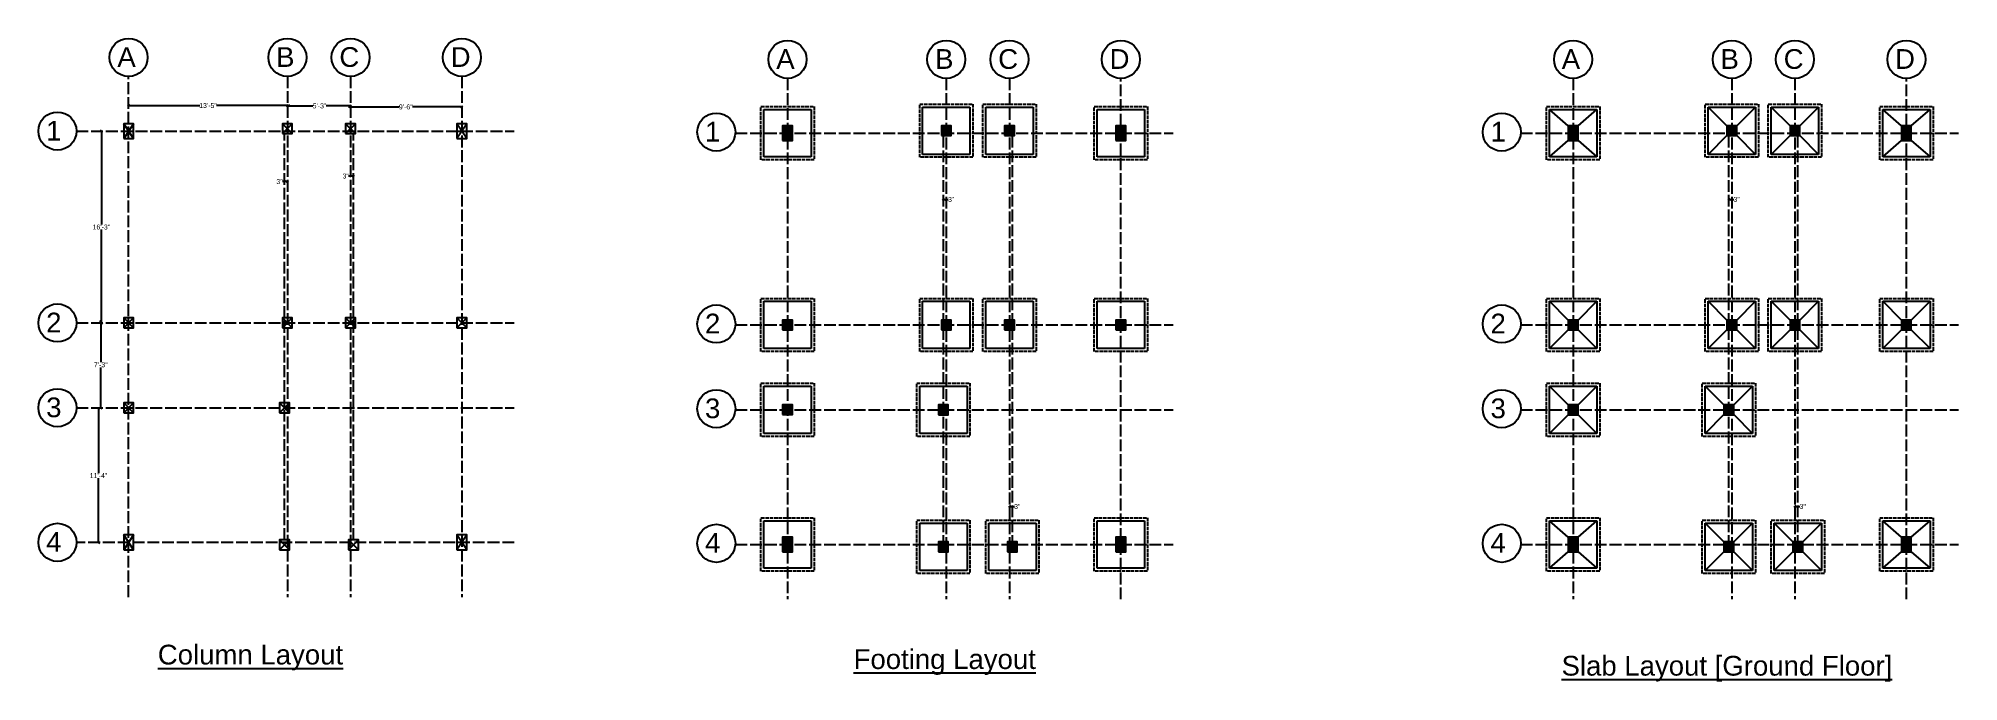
# Model space of a CAD drawing. Header units: inches. Extents: x 723 to 5339, y 980 to 3634.
# Drawn here: x 3392 to 5339, y 1431 to 2083 of the extents above; entities that cross this region are included whole.
import ezdxf

# ---------------------------------------------------------------- set-up
doc = ezdxf.new("R2010")
doc.units = ezdxf.units.IN
doc.header["$MEASUREMENT"] = 0
doc.linetypes.add('ACAD_ISO02W100', pattern=[15, 12, -3])
doc.layers.add('W1', color=40, linetype='Continuous')
doc.styles.get("Standard").update_dxf_attribs({"font": 'arial.ttf'})
doc.dimstyles.get("Standard").update_dxf_attribs({"dimtxt": 5, "dimasz": 2, "dimexe": 0.18, "dimexo": 0.0625, "dimgap": 0.09, "dimtad": 0, "dimtih": 1, "dimtoh": 1, "dimdec": 0, "dimzin": 0, "dimdsep": 46, "dimlunit": 4, "dimtxsty": 'Standard', "dimblk": 'OBLIQUE', "dimcen": 2, "dimse1": 1, "dimse2": 1, "dimclrd": 2, "dimadec": 0, "dimazin": 0, "dimtfac": 1, "dimtdec": 0, "dimtofl": 0, "dimtmove": 0, "dimatfit": 3, "dimfxl": 1, "dimtolj": 1, "dimtzin": 0, "dimarcsym": 0})

msp = doc.modelspace()

# ---------------------------------------------------------------- texts
at = {"layer": 'W1', "color": 7, "true_color": 0xffffff, "char_height": 20, "attachment_point": 1}
for s, insert in [('A', (3472, 2074.2)), ('B', (3633, 2074.2)), ('C', (3697.1, 2074.2)), ('D', (3810, 2074.2)), ('A', (4140.2, 2072.2)), ('B', (4301.2, 2072.2)), ('C', (4365.2, 2072.2)), ('D', (4478.2, 2072.2)), ('A', (4936.7, 2072.2)), ('B', (5097.7, 2072.2)), ('C', (5161.8, 2072.2)), ('D', (5274.7, 2072.2)), ('1', (3399.8, 1999.5)), ('1', (4067.9, 1998.5)), ('1', (4864.5, 1998.5)), ('2', (3399.8, 1805)), ('2', (4067.9, 1804)), ('2', (4864.5, 1804)), ('3', (3399.8, 1719)), ('3', (4067.9, 1718)), ('3', (4864.5, 1718)), ('4', (3399.8, 1582.5)), ('4', (4067.9, 1581.5)), ('4', (4864.5, 1581.5)), ('{\\LColumn Layout}', (3513, 1468.3)), ('{\\LFooting Layout}', (4218.6, 1463.7)), ('{\\LSlab Layout [Ground Floor]}', (4936.5, 1457))]:
    msp.add_mtext_dynamic_manual_height_columns(s, width=28052.573, gutter_width=100, heights=[0], dxfattribs=dict(at, insert=insert))

# ---------------------------------------------------------------- blocks, each defined once
blk = doc.blocks.new('_Oblique')
at = {"color": 0, "linetype": 'ByBlock', "lineweight": -2}
blk.add_line((-0.5, -0.5), (0.5, 0.5), dxfattribs=at)
blk = doc.blocks.new('*D17')
at = {"color": 2, "lineweight": -2, "transparency": 16777216}
for p, q in [((4309.6, 1919.8), (4312.6, 1919.8)), ((4312.6, 1919.8), (4314.6, 1919.8))]:
    blk.add_line(p, q, dxfattribs=at)
at = {"layer": 'Defpoints', "color": 0, "transparency": 16777216}
for p in [(4309.6, 1919.8), (4312.6, 1919.8), (4312.6, 1919.8)]:
    blk.add_point(p, dxfattribs=at)
at = {"color": 2, "lineweight": -2, "transparency": 16777216, "xscale": 2, "yscale": 2, "zscale": 2, "rotation": 180}
blk.add_blockref('_Oblique', (4309.6, 1919.8), dxfattribs=at)
at = {"color": 2, "lineweight": -2, "transparency": 16777216, "xscale": 2, "yscale": 2, "zscale": 2}
blk.add_blockref('_Oblique', (4312.6, 1919.8), dxfattribs=at)
at = {"color": 0, "transparency": 16777216, "insert": (4317.6, 1919.8), "char_height": 5, "attachment_point": 5}
blk.add_mtext('\\A1;3"', dxfattribs=at)
blk = doc.blocks.new('*D18')
at = {"color": 2, "lineweight": -2, "transparency": 16777216}
for p, q in [((4376.6, 1608.5), (4379.6, 1608.5)), ((4379.6, 1608.5), (4381.6, 1608.5))]:
    blk.add_line(p, q, dxfattribs=at)
at = {"layer": 'Defpoints', "color": 0, "transparency": 16777216}
for p in [(4376.6, 1606.2), (4379.6, 1608.5), (4379.6, 1606.2)]:
    blk.add_point(p, dxfattribs=at)
at = {"color": 2, "lineweight": -2, "transparency": 16777216, "xscale": 2, "yscale": 2, "zscale": 2, "rotation": 180}
blk.add_blockref('_Oblique', (4376.6, 1608.5), dxfattribs=at)
at = {"color": 2, "lineweight": -2, "transparency": 16777216, "xscale": 2, "yscale": 2, "zscale": 2}
blk.add_blockref('_Oblique', (4379.6, 1608.5), dxfattribs=at)
at = {"color": 0, "transparency": 16777216, "insert": (4384.6, 1608.5), "char_height": 5, "attachment_point": 5}
blk.add_mtext('\\A1;3"', dxfattribs=at)
blk = doc.blocks.new('*D25')
at = {"color": 2, "lineweight": -2, "transparency": 16777216}
for p, q in [((3641.4, 1937.9), (3639.4, 1937.9)), ((3644.4, 1937.9), (3641.4, 1937.9))]:
    blk.add_line(p, q, dxfattribs=at)
at = {"layer": 'Defpoints', "color": 0, "transparency": 16777216}
for p in [(3641.4, 1937.9), (3641.4, 1937.9), (3644.4, 1937.9)]:
    blk.add_point(p, dxfattribs=at)
at = {"color": 2, "lineweight": -2, "transparency": 16777216, "xscale": 2, "yscale": 2, "zscale": 2, "rotation": 180}
blk.add_blockref('_Oblique', (3641.4, 1937.9), dxfattribs=at)
at = {"color": 2, "lineweight": -2, "transparency": 16777216, "xscale": 2, "yscale": 2, "zscale": 2}
blk.add_blockref('_Oblique', (3644.4, 1937.9), dxfattribs=at)
at = {"color": 0, "transparency": 16777216, "insert": (3636.5, 1937.9), "char_height": 5, "attachment_point": 5}
blk.add_mtext('\\A1;3"', dxfattribs=at)
blk = doc.blocks.new('*D26')
at = {"color": 2, "lineweight": -2, "transparency": 16777216}
for p, q in [((3708.5, 1943.5), (3706.5, 1943.5)), ((3711.4, 1943.5), (3708.5, 1943.5))]:
    blk.add_line(p, q, dxfattribs=at)
at = {"layer": 'Defpoints', "color": 0, "transparency": 16777216}
for p in [(3708.5, 1951.4), (3711.4, 1951.4), (3708.5, 1943.5)]:
    blk.add_point(p, dxfattribs=at)
at = {"color": 2, "lineweight": -2, "transparency": 16777216, "xscale": 2, "yscale": 2, "zscale": 2, "rotation": 180}
blk.add_blockref('_Oblique', (3708.5, 1943.5), dxfattribs=at)
at = {"color": 2, "lineweight": -2, "transparency": 16777216, "xscale": 2, "yscale": 2, "zscale": 2}
blk.add_blockref('_Oblique', (3711.4, 1943.5), dxfattribs=at)
at = {"color": 0, "transparency": 16777216, "insert": (3703.5, 1943.5), "char_height": 5, "attachment_point": 5}
blk.add_mtext('\\A1;3"', dxfattribs=at)
blk = doc.blocks.new('*D27')
at = {"color": 2, "lineweight": -2, "transparency": 16777216}
for p, q in [((3483.4, 2015), (3555.5, 2015)), ((3644.4, 2015), (3572.4, 2015))]:
    blk.add_line(p, q, dxfattribs=at)
at = {"layer": 'Defpoints', "color": 0, "transparency": 16777216}
for p in [(3483.4, 2015), (3644.4, 2015), (3644.4, 2015)]:
    blk.add_point(p, dxfattribs=at)
at = {"color": 2, "lineweight": -2, "transparency": 16777216, "xscale": 2, "yscale": 2, "zscale": 2, "rotation": 180}
blk.add_blockref('_Oblique', (3483.4, 2015), dxfattribs=at)
at = {"color": 2, "lineweight": -2, "transparency": 16777216, "xscale": 2, "yscale": 2, "zscale": 2}
blk.add_blockref('_Oblique', (3644.4, 2015), dxfattribs=at)
at = {"color": 0, "transparency": 16777216, "insert": (3563.9, 2015), "char_height": 5, "attachment_point": 5}
blk.add_mtext('\\A1;13\'-5"', dxfattribs=at)
blk = doc.blocks.new('*D28')
at = {"color": 2, "lineweight": -2, "transparency": 16777216}
for p, q in [((3645.4, 2014.6), (3670.2, 2014.6)), ((3708.5, 2014.6), (3683.7, 2014.6))]:
    blk.add_line(p, q, dxfattribs=at)
at = {"layer": 'Defpoints', "color": 0, "transparency": 16777216}
for p in [(3645.4, 2016), (3708.5, 2014.6), (3708.5, 2014.6)]:
    blk.add_point(p, dxfattribs=at)
at = {"color": 2, "lineweight": -2, "transparency": 16777216, "xscale": 2, "yscale": 2, "zscale": 2, "rotation": 180}
blk.add_blockref('_Oblique', (3645.4, 2014.6), dxfattribs=at)
at = {"color": 2, "lineweight": -2, "transparency": 16777216, "xscale": 2, "yscale": 2, "zscale": 2}
blk.add_blockref('_Oblique', (3708.5, 2014.6), dxfattribs=at)
at = {"color": 0, "transparency": 16777216, "insert": (3677, 2014.6), "char_height": 5, "attachment_point": 5}
blk.add_mtext('\\A1;5\'-3"', dxfattribs=at)
blk = doc.blocks.new('*D29')
at = {"color": 2, "lineweight": -2, "transparency": 16777216}
for p, q in [((3707.5, 2013.6), (3757.7, 2013.6)), ((3821.4, 2013.6), (3771.2, 2013.6))]:
    blk.add_line(p, q, dxfattribs=at)
at = {"layer": 'Defpoints', "color": 0, "transparency": 16777216}
for p in [(3707.5, 2013.6), (3821.4, 2013.6), (3821.4, 2013.6)]:
    blk.add_point(p, dxfattribs=at)
at = {"color": 2, "lineweight": -2, "transparency": 16777216, "xscale": 2, "yscale": 2, "zscale": 2, "rotation": 180}
blk.add_blockref('_Oblique', (3707.5, 2013.6), dxfattribs=at)
at = {"color": 2, "lineweight": -2, "transparency": 16777216, "xscale": 2, "yscale": 2, "zscale": 2}
blk.add_blockref('_Oblique', (3821.4, 2013.6), dxfattribs=at)
at = {"color": 0, "transparency": 16777216, "insert": (3764.5, 2013.6), "char_height": 5, "attachment_point": 5}
blk.add_mtext('\\A1;9\'-6"', dxfattribs=at)
blk = doc.blocks.new('*D30')
at = {"color": 2, "lineweight": -2, "transparency": 16777216}
for p, q in [((3455.8, 1989.1), (3455.8, 1894.5)), ((3455.8, 1794.6), (3455.8, 1889.2))]:
    blk.add_line(p, q, dxfattribs=at)
at = {"layer": 'Defpoints', "color": 0, "transparency": 16777216}
for p in [(3446.4, 1989.1), (3446.4, 1794.6), (3455.8, 1794.6)]:
    blk.add_point(p, dxfattribs=at)
at = {"color": 2, "lineweight": -2, "transparency": 16777216, "xscale": 2, "yscale": 2, "zscale": 2}
for p, rotation in [((3455.8, 1989.1), 90), ((3455.8, 1794.6), 270)]:
    blk.add_blockref('_Oblique', p, dxfattribs=dict(at, rotation=rotation))
at = {"color": 0, "transparency": 16777216, "insert": (3455.8, 1891.8), "char_height": 5, "attachment_point": 5}
blk.add_mtext('\\A1;16\'-3"', dxfattribs=at)
blk = doc.blocks.new('*D31')
at = {"color": 2, "lineweight": -2, "transparency": 16777216}
for p, q in [((3455.2, 1795.6), (3455.2, 1754.7)), ((3455.2, 1708.6), (3455.2, 1749.4))]:
    blk.add_line(p, q, dxfattribs=at)
at = {"layer": 'Defpoints', "color": 0, "transparency": 16777216}
for p in [(3454.8, 1795.6), (3454.8, 1708.6), (3455.2, 1708.6)]:
    blk.add_point(p, dxfattribs=at)
at = {"color": 2, "lineweight": -2, "transparency": 16777216, "xscale": 2, "yscale": 2, "zscale": 2}
for p, rotation in [((3455.2, 1795.6), 90), ((3455.2, 1708.6), 270)]:
    blk.add_blockref('_Oblique', p, dxfattribs=dict(at, rotation=rotation))
at = {"color": 0, "transparency": 16777216, "insert": (3455.2, 1752.1), "char_height": 5, "attachment_point": 5}
blk.add_mtext('\\A1;7\'-3"', dxfattribs=at)
blk = doc.blocks.new('*D32')
at = {"color": 2, "lineweight": -2, "transparency": 16777216}
for p, q in [((3452.9, 1707.6), (3452.9, 1642.4)), ((3452.9, 1572.1), (3452.9, 1637.2))]:
    blk.add_line(p, q, dxfattribs=at)
at = {"layer": 'Defpoints', "color": 0, "transparency": 16777216}
for p in [(3456.2, 1707.6), (3452.9, 1572.1), (3456.2, 1572.1)]:
    blk.add_point(p, dxfattribs=at)
at = {"color": 2, "lineweight": -2, "transparency": 16777216, "xscale": 2, "yscale": 2, "zscale": 2}
for p, rotation in [((3452.9, 1707.6), 90), ((3452.9, 1572.1), 270)]:
    blk.add_blockref('_Oblique', p, dxfattribs=dict(at, rotation=rotation))
at = {"color": 0, "transparency": 16777216, "insert": (3452.9, 1639.8), "char_height": 5, "attachment_point": 5}
blk.add_mtext('\\A1;11\'-4"', dxfattribs=at)
blk = doc.blocks.new('*D19')
at = {"color": 2, "lineweight": -2, "transparency": 16777216}
for p, q in [((5106.2, 1919.8), (5109.2, 1919.8)), ((5109.2, 1919.8), (5111.2, 1919.8))]:
    blk.add_line(p, q, dxfattribs=at)
at = {"layer": 'Defpoints', "color": 0, "transparency": 16777216}
for p in [(5106.2, 1919.8), (5109.2, 1919.8), (5109.2, 1919.8)]:
    blk.add_point(p, dxfattribs=at)
at = {"color": 2, "lineweight": -2, "transparency": 16777216, "xscale": 2, "yscale": 2, "zscale": 2, "rotation": 180}
blk.add_blockref('_Oblique', (5106.2, 1919.8), dxfattribs=at)
at = {"color": 2, "lineweight": -2, "transparency": 16777216, "xscale": 2, "yscale": 2, "zscale": 2}
blk.add_blockref('_Oblique', (5109.2, 1919.8), dxfattribs=at)
at = {"color": 0, "transparency": 16777216, "insert": (5114.1, 1919.8), "char_height": 5, "attachment_point": 5}
blk.add_mtext('\\A1;3"', dxfattribs=at)
blk = doc.blocks.new('*D20')
at = {"color": 2, "lineweight": -2, "transparency": 16777216}
for p, q in [((5173.2, 1608.5), (5176.2, 1608.5)), ((5176.2, 1608.5), (5178.2, 1608.5))]:
    blk.add_line(p, q, dxfattribs=at)
at = {"layer": 'Defpoints', "color": 0, "transparency": 16777216}
for p in [(5173.2, 1606.2), (5176.2, 1608.5), (5176.2, 1606.2)]:
    blk.add_point(p, dxfattribs=at)
at = {"color": 2, "lineweight": -2, "transparency": 16777216, "xscale": 2, "yscale": 2, "zscale": 2, "rotation": 180}
blk.add_blockref('_Oblique', (5173.2, 1608.5), dxfattribs=at)
at = {"color": 2, "lineweight": -2, "transparency": 16777216, "xscale": 2, "yscale": 2, "zscale": 2}
blk.add_blockref('_Oblique', (5176.2, 1608.5), dxfattribs=at)
at = {"color": 0, "transparency": 16777216, "insert": (5181.1, 1608.5), "char_height": 5, "attachment_point": 5}
blk.add_mtext('\\A1;3"', dxfattribs=at)

# ---------------------------------------------------------------- dimensions: what is measured, and where the dimension line sits
at = {"color": 7, "true_color": 0xffffff}
for base, p1, p2, picture, middle in [((3644.4, 2015), (3483.4, 2015), (3644.4, 2015), '*D27', (3563.9, 2015)), ((3708.5, 2014.6), (3645.4, 2016), (3708.5, 2014.6), '*D28', (3677, 2014.6)), ((3821.4, 2013.6), (3707.5, 2013.6), (3821.4, 2013.6), '*D29', (3764.5, 2013.6)), ((3708.5, 1943.5), (3711.4, 1951.4), (3708.5, 1951.4), '*D26', (3703.5, 1943.5)), ((3641.4, 1937.9), (3644.4, 1937.9), (3641.4, 1937.9), '*D25', (3636.5, 1937.9)), ((4312.6, 1919.8), (4309.6, 1919.8), (4312.6, 1919.8), '*D17', (4317.6, 1919.8)), ((5109.2, 1919.8), (5106.2, 1919.8), (5109.2, 1919.8), '*D19', (5114.1, 1919.8)), ((4379.6, 1608.5), (4376.6, 1606.2), (4379.6, 1606.2), '*D18', (4384.6, 1608.5)), ((5176.2, 1608.5), (5173.2, 1606.2), (5176.2, 1606.2), '*D20', (5181.1, 1608.5))]:
    dim = msp.add_linear_dim(base=base, p1=p1, p2=p2, dimstyle='Standard', dxfattribs=at)
    dim.commit()
    dim.dimension.update_dxf_attribs({"geometry": picture, "text_midpoint": middle})
for base, p1, p2, picture, middle in [((3455.8103685, 1794.5591807), (3446.410891, 1989.0591807), (3446.410891, 1794.5591807), '*D30', (3455.8103685, 1891.8091807)), ((3455.2, 1708.6), (3454.8, 1795.6), (3454.8, 1708.6), '*D31', (3455.2, 1752.1)), ((3452.8598, 1572.0592), (3456.2229, 1707.6064), (3456.2229, 1572.0592), '*D32', (3452.8598, 1639.8328))]:
    dim = msp.add_linear_dim(base=base, p1=p1, p2=p2, angle=90, dimstyle='Standard', dxfattribs=at)
    dim.commit()
    dim.dimension.update_dxf_attribs({"geometry": picture, "text_midpoint": middle})

# ---------------------------------------------------------------- hatches: boundary and pattern name
h = msp.add_hatch(color=4)
h.dxf.hatch_style = 1
h.paths.add_polyline_path([(4146.6, 1994.5), (4146.6, 1979.5), (4156.6, 1979.5), (4156.6, 1994.5)])
h = msp.add_hatch(color=1)
h.dxf.hatch_style = 1
h.paths.add_polyline_path([(4307.6, 1994.5), (4307.6, 1984.5), (4317.6, 1984.5), (4317.6, 1994.5)])
h = msp.add_hatch(color=1)
h.dxf.hatch_style = 1
h.paths.add_polyline_path([(4371.6, 1994.5), (4371.6, 1984.5), (4381.6, 1984.5), (4381.6, 1994.5)])
h = msp.add_hatch(color=4)
h.dxf.hatch_style = 1
h.paths.add_polyline_path([(4484.6, 1994.5), (4484.6, 1979.5), (4494.6, 1979.5), (4494.6, 1994.5)])
h = msp.add_hatch(color=4)
h.dxf.hatch_style = 1
h.paths.add_polyline_path([(4943.2, 1994.5), (4943.2, 1979.5), (4953.2, 1979.5), (4953.2, 1994.5)])
h = msp.add_hatch(color=1)
h.dxf.hatch_style = 1
h.paths.add_polyline_path([(5104.2, 1994.5), (5104.2, 1984.5), (5114.2, 1984.5), (5114.2, 1994.5)])
h = msp.add_hatch(color=1)
h.dxf.hatch_style = 1
h.paths.add_polyline_path([(5168.2, 1994.5), (5168.2, 1984.5), (5178.2, 1984.5), (5178.2, 1994.5)])
h = msp.add_hatch(color=4)
h.dxf.hatch_style = 1
h.paths.add_polyline_path([(5281.2, 1994.5), (5281.2, 1979.5), (5291.2, 1979.5), (5291.2, 1994.5)])
h = msp.add_hatch(color=1)
h.dxf.hatch_style = 1
h.paths.add_polyline_path([(4146.6, 1797.5), (4146.6, 1787.5), (4156.6, 1787.5), (4156.6, 1797.5)])
h = msp.add_hatch(color=1)
h.dxf.hatch_style = 1
h.paths.add_polyline_path([(4307.6, 1797.5), (4307.6, 1787.5), (4317.6, 1787.5), (4317.6, 1797.5)])
h = msp.add_hatch(color=1)
h.dxf.hatch_style = 1
h.paths.add_polyline_path([(4371.6, 1797.5), (4371.6, 1787.5), (4381.6, 1787.5), (4381.6, 1797.5)])
h = msp.add_hatch(color=1)
h.dxf.hatch_style = 1
h.paths.add_polyline_path([(4484.6, 1797.5), (4484.6, 1787.5), (4494.6, 1787.5), (4494.6, 1797.5)])
h = msp.add_hatch(color=1)
h.dxf.hatch_style = 1
h.paths.add_polyline_path([(4943.2, 1797.5), (4943.2, 1787.5), (4953.2, 1787.5), (4953.2, 1797.5)])
h = msp.add_hatch(color=1)
h.dxf.hatch_style = 1
h.paths.add_polyline_path([(5104.2, 1797.5), (5104.2, 1787.5), (5114.2, 1787.5), (5114.2, 1797.5)])
h = msp.add_hatch(color=1)
h.dxf.hatch_style = 1
h.paths.add_polyline_path([(5168.2, 1797.5), (5168.2, 1787.5), (5178.2, 1787.5), (5178.2, 1797.5)])
h = msp.add_hatch(color=1)
h.dxf.hatch_style = 1
h.paths.add_polyline_path([(5281.2, 1797.5), (5281.2, 1787.5), (5291.2, 1787.5), (5291.2, 1797.5)])
h = msp.add_hatch(color=1)
h.dxf.hatch_style = 1
h.paths.add_polyline_path([(4146.6, 1711.6), (4146.6, 1701.6), (4156.6, 1701.6), (4156.6, 1711.6)])
h = msp.add_hatch(color=1)
h.dxf.hatch_style = 1
h.paths.add_polyline_path([(4304.6, 1711.6), (4304.6, 1701.6), (4314.6, 1701.6), (4314.6, 1711.6)])
h = msp.add_hatch(color=1)
h.dxf.hatch_style = 1
h.paths.add_polyline_path([(4943.2, 1711.5), (4943.2, 1701.5), (4953.2, 1701.5), (4953.2, 1711.5)])
h = msp.add_hatch(color=1)
h.dxf.hatch_style = 1
h.paths.add_polyline_path([(5101.1, 1711.6), (5101.1, 1701.6), (5111.1, 1701.6), (5111.1, 1711.6)])
h = msp.add_hatch(color=4)
h.dxf.hatch_style = 1
h.paths.add_polyline_path([(4146.6, 1577.5), (4146.6, 1562.5), (4156.6, 1562.5), (4156.6, 1577.5)])
h = msp.add_hatch(color=4)
h.dxf.hatch_style = 1
h.paths.add_polyline_path([(4484.6, 1577.5), (4484.6, 1562.5), (4494.6, 1562.5), (4494.6, 1577.5)])
h = msp.add_hatch(color=4)
h.dxf.hatch_style = 1
h.paths.add_polyline_path([(4943.2, 1577.5), (4943.2, 1562.5), (4953.2, 1562.5), (4953.2, 1577.5)])
h = msp.add_hatch(color=4)
h.dxf.hatch_style = 1
h.paths.add_polyline_path([(5281.2, 1577.5), (5281.2, 1562.5), (5291.2, 1562.5), (5291.2, 1577.5)])
h = msp.add_hatch(color=1)
h.dxf.hatch_style = 1
h.paths.add_polyline_path([(4304.6, 1572.5), (4304.6, 1562.5), (4314.6, 1562.5), (4314.6, 1572.5)])
h = msp.add_hatch(color=1)
h.dxf.hatch_style = 1
h.paths.add_polyline_path([(4374.6, 1572.5), (4374.6, 1562.5), (4384.6, 1562.5), (4384.6, 1572.5)])
h = msp.add_hatch(color=1)
h.dxf.hatch_style = 1
h.paths.add_polyline_path([(5101.2, 1572.5), (5101.2, 1562.5), (5111.2, 1562.5), (5111.2, 1572.5)])
h = msp.add_hatch(color=1)
h.dxf.hatch_style = 1
h.paths.add_polyline_path([(5171.2, 1572.5), (5171.2, 1562.5), (5181.2, 1562.5), (5181.2, 1572.5)])

# ---------------------------------------------------------------- linework, layer by layer
at = {"color": 7, "linetype": 'ACAD_ISO02W100', "true_color": 0xffffff}
for p, q in [((3483.4, 1516.6), (3483.4, 2044.6)), ((3644.4, 2044.6), (3644.4, 1516.6)), ((3708.5, 2044.6), (3708.5, 1516.6)), ((3821.4, 2044.6), (3821.4, 1516.6)), ((4151.6, 2042.5), (4151.6, 1514.5)), ((4312.6, 2042.5), (4312.6, 1514.5)), ((4376.6, 2042.5), (4376.6, 1514.5)), ((4489.6, 1514.5), (4489.6, 2042.5)), ((4948.2, 2042.5), (4948.2, 1514.5)), ((5109.2, 2042.5), (5109.2, 1514.5)), ((5173.2, 2042.5), (5173.2, 1514.5)), ((5286.2, 1514.5), (5286.2, 2042.5)), ((3430.4, 1989.1), (3874.4, 1989.1)), ((3483.4, 1989.1), (3488.4, 1989.1)), ((3641.4, 1574.6), (3641.4, 1986.6)), ((3711.4, 1574.6), (3711.4, 1986.6)), ((3816.4, 1989.1), (3821.4, 1989.1)), ((4098.6, 1987), (4542.6, 1987)), ((4895.2, 1987), (5339.2, 1987)), ((4309.6, 1567.5), (4309.6, 1984.5)), ((4379.6, 1567.5), (4379.6, 1984.5)), ((5106.2, 1567.5), (5106.2, 1984.5)), ((5176.2, 1567.5), (5176.2, 1984.5)), ((3430.4, 1794.6), (3874.4, 1794.6)), ((4098.6, 1792.5), (4542.6, 1792.5)), ((4895.2, 1792.5), (5339.2, 1792.5)), ((3430.4, 1708.6), (3874.4, 1708.6)), ((4098.6, 1706.6), (4542.6, 1706.6)), ((4895.2, 1706.6), (5339.2, 1706.6)), ((3874.4, 1572.1), (3430.4, 1572.1)), ((4098.6, 1570), (4542.6, 1570)), ((4895.2, 1570), (5339.2, 1570))]:
    msp.add_line(p, q, dxfattribs=at)
at = {"color": 7, "true_color": 0xffffff}
for p, q in [((4127.6, 1963), (4127.6, 2011)), ((4127.6, 2011), (4175.6, 2011)), ((4175.6, 2011), (4175.6, 1963)), ((4288.6, 1965.5), (4288.6, 2013.5)), ((4288.6, 2013.5), (4336.6, 2013.5)), ((4336.6, 2013.5), (4336.6, 1965.5)), ((4352.6, 1965.5), (4352.6, 2013.5)), ((4352.6, 2013.5), (4400.6, 2013.5)), ((4400.6, 2013.5), (4400.6, 1965.5)), ((4465.6, 1963), (4465.6, 2011)), ((4465.6, 2011), (4513.6, 2011)), ((4513.6, 2011), (4513.6, 1963)), ((4924.2, 1963), (4924.2, 2011)), ((4924.2, 2011), (4972.2, 2011)), ((4943.2, 1994.5), (4924.2, 2011)), ((4953.2, 1994.5), (4972.2, 2011)), ((4972.2, 2011), (4972.2, 1963)), ((5085.2, 1965.5), (5085.2, 2013.5)), ((5085.2, 2013.5), (5133.2, 2013.5)), ((5104.2, 1994.5), (5085.2, 2013.5)), ((5114.2, 1994.5), (5133.2, 2013.5)), ((5133.2, 2013.5), (5133.2, 1965.5)), ((5149.2, 1965.5), (5149.2, 2013.5)), ((5149.2, 2013.5), (5197.2, 2013.5)), ((5168.2, 1994.5), (5149.2, 2013.5)), ((5178.2, 1994.5), (5197.2, 2013.5)), ((5197.2, 2013.5), (5197.2, 1965.5)), ((5262.2, 1963), (5262.2, 2011)), ((5262.2, 2011), (5310.2, 2011)), ((5281.2, 1994.5), (5262.2, 2011)), ((5291.2, 1994.5), (5310.2, 2011)), ((5310.2, 2011), (5310.2, 1963)), ((4924.2, 1963), (4943.2, 1979.5)), ((4953.2, 1979.5), (4972.2, 1963)), ((5104.2, 1984.5), (5085.2, 1965.5)), ((5114.2, 1984.5), (5133.2, 1965.5)), ((5168.2, 1984.5), (5149.2, 1965.5)), ((5178.2, 1984.5), (5197.2, 1965.5)), ((5262.2, 1963), (5281.2, 1979.5)), ((5291.2, 1979.5), (5310.2, 1963)), ((4175.6, 1963), (4127.6, 1963)), ((4336.6, 1965.5), (4288.6, 1965.5)), ((4400.6, 1965.5), (4352.6, 1965.5)), ((4513.6, 1963), (4465.6, 1963)), ((4972.2, 1963), (4924.2, 1963)), ((5133.2, 1965.5), (5085.2, 1965.5)), ((5197.2, 1965.5), (5149.2, 1965.5)), ((5310.2, 1963), (5262.2, 1963)), ((4127.6, 1768.5), (4127.6, 1816.5)), ((4127.6, 1816.5), (4175.6, 1816.5)), ((4175.6, 1816.5), (4175.6, 1768.5)), ((4288.6, 1768.5), (4288.6, 1816.5)), ((4288.6, 1816.5), (4336.6, 1816.5)), ((4336.6, 1816.5), (4336.6, 1768.5)), ((4352.6, 1768.5), (4352.6, 1816.5)), ((4352.6, 1816.5), (4400.6, 1816.5)), ((4400.6, 1816.5), (4400.6, 1768.5)), ((4465.6, 1768.5), (4465.6, 1816.5)), ((4465.6, 1816.5), (4513.6, 1816.5)), ((4513.6, 1816.5), (4513.6, 1768.5)), ((4924.2, 1768.5), (4924.2, 1816.5)), ((4924.2, 1816.5), (4972.2, 1816.5)), ((4943.2, 1797.5), (4924.2, 1816.5)), ((4953.2, 1797.5), (4972.2, 1816.5)), ((4972.2, 1816.5), (4972.2, 1768.5)), ((5085.2, 1768.5), (5085.2, 1816.5)), ((5085.2, 1816.5), (5133.2, 1816.5)), ((5104.2, 1797.5), (5085.2, 1816.5)), ((5114.2, 1797.5), (5133.2, 1816.5)), ((5133.2, 1816.5), (5133.2, 1768.5)), ((5149.2, 1768.5), (5149.2, 1816.5)), ((5149.2, 1816.5), (5197.2, 1816.5)), ((5168.2, 1797.5), (5149.2, 1816.5)), ((5178.2, 1797.5), (5197.2, 1816.5)), ((5197.2, 1816.5), (5197.2, 1768.5)), ((5262.2, 1768.5), (5262.2, 1816.5)), ((5262.2, 1816.5), (5310.2, 1816.5)), ((5281.2, 1797.5), (5262.2, 1816.5)), ((5291.2, 1797.5), (5310.2, 1816.5)), ((5310.2, 1816.5), (5310.2, 1768.5)), ((4943.2, 1787.5), (4924.2, 1768.5)), ((4953.2, 1787.5), (4972.2, 1768.5)), ((5104.2, 1787.5), (5085.2, 1768.5)), ((5114.2, 1787.5), (5133.2, 1768.5)), ((5168.2, 1787.5), (5149.2, 1768.5)), ((5178.2, 1787.5), (5197.2, 1768.5)), ((5281.2, 1787.5), (5262.2, 1768.5)), ((5291.2, 1787.5), (5310.2, 1768.5)), ((4175.6, 1768.5), (4127.6, 1768.5)), ((4336.6, 1768.5), (4288.6, 1768.5)), ((4400.6, 1768.5), (4352.6, 1768.5)), ((4513.6, 1768.5), (4465.6, 1768.5)), ((4972.2, 1768.5), (4924.2, 1768.5)), ((5133.2, 1768.5), (5085.2, 1768.5)), ((5197.2, 1768.5), (5149.2, 1768.5)), ((5310.2, 1768.5), (5262.2, 1768.5)), ((4127.6, 1682.6), (4127.6, 1730.6)), ((4127.6, 1730.6), (4175.6, 1730.6)), ((4175.6, 1730.6), (4175.6, 1682.6)), ((4285.6, 1682.6), (4285.6, 1730.6)), ((4285.6, 1730.6), (4333.6, 1730.6)), ((4333.6, 1730.6), (4333.6, 1682.6)), ((4924.2, 1682.5), (4924.2, 1730.5)), ((4924.2, 1730.5), (4972.2, 1730.5)), ((4943.2, 1711.5), (4924.2, 1730.5)), ((4953.2, 1711.5), (4972.2, 1730.5)), ((4972.2, 1730.5), (4972.2, 1682.5)), ((5082.1, 1682.6), (5082.1, 1730.6)), ((5082.1, 1730.6), (5130.1, 1730.6)), ((5101.1, 1711.6), (5082.1, 1730.6)), ((5111.1, 1711.6), (5130.1, 1730.6)), ((5130.1, 1730.6), (5130.1, 1682.6)), ((4943.2, 1701.5), (4924.2, 1682.5)), ((4953.2, 1701.5), (4972.2, 1682.5)), ((5101.1, 1701.6), (5082.1, 1682.6)), ((5111.1, 1701.6), (5130.1, 1682.6)), ((4175.6, 1682.6), (4127.6, 1682.6)), ((4333.6, 1682.6), (4285.6, 1682.6)), ((4972.2, 1682.5), (4924.2, 1682.5)), ((5130.1, 1682.6), (5082.1, 1682.6)), ((4127.6, 1546), (4127.6, 1594)), ((4127.6, 1594), (4175.6, 1594)), ((4175.6, 1594), (4175.6, 1546)), ((4285.6, 1543.5), (4285.6, 1591.5)), ((4285.6, 1591.5), (4333.6, 1591.5)), ((4333.6, 1591.5), (4333.6, 1543.5)), ((4355.6, 1543.5), (4355.6, 1591.5)), ((4355.6, 1591.5), (4403.6, 1591.5)), ((4403.6, 1591.5), (4403.6, 1543.5)), ((4465.6, 1546), (4465.6, 1594)), ((4465.6, 1594), (4513.6, 1594)), ((4513.6, 1594), (4513.6, 1546)), ((4924.2, 1546), (4924.2, 1594)), ((4924.2, 1594), (4972.2, 1594)), ((4943.2, 1577.5), (4924.2, 1594)), ((4953.2, 1577.5), (4972.2, 1594)), ((4972.2, 1594), (4972.2, 1546)), ((5082.2, 1543.5), (5082.2, 1591.5)), ((5082.2, 1591.5), (5130.2, 1591.5)), ((5101.2, 1572.5), (5082.2, 1591.5)), ((5111.2, 1572.5), (5130.2, 1591.5)), ((5130.2, 1591.5), (5130.2, 1543.5)), ((5152.2, 1543.5), (5152.2, 1591.5)), ((5152.2, 1591.5), (5200.2, 1591.5)), ((5171.2, 1572.5), (5152.2, 1591.5)), ((5181.2, 1572.5), (5200.2, 1591.5)), ((5200.2, 1591.5), (5200.2, 1543.5)), ((5262.2, 1546), (5262.2, 1594)), ((5262.2, 1594), (5310.2, 1594)), ((5281.2, 1577.5), (5262.2, 1594)), ((5291.2, 1577.5), (5310.2, 1594)), ((5310.2, 1594), (5310.2, 1546)), ((4924.2, 1546), (4943.2, 1562.5)), ((4953.2, 1562.5), (4972.2, 1546)), ((5101.2, 1562.5), (5082.2, 1543.5)), ((5111.2, 1562.5), (5130.2, 1543.5)), ((5171.2, 1562.5), (5152.2, 1543.5)), ((5181.2, 1562.5), (5200.2, 1543.5)), ((5262.2, 1546), (5281.2, 1562.5)), ((5291.2, 1562.5), (5310.2, 1546)), ((4175.6, 1546), (4127.6, 1546)), ((4333.6, 1543.5), (4285.6, 1543.5)), ((4403.6, 1543.5), (4355.6, 1543.5)), ((4513.6, 1546), (4465.6, 1546)), ((4972.2, 1546), (4924.2, 1546)), ((5130.2, 1543.5), (5082.2, 1543.5)), ((5200.2, 1543.5), (5152.2, 1543.5)), ((5310.2, 1546), (5262.2, 1546))]:
    msp.add_line(p, q, dxfattribs=at)
at = {"color": 6, "linetype": 'ACAD_ISO02W100', "ltscale": 0.3}
for points in [[(4178.6, 2014), (4178.6, 1960), (4124.6, 1960), (4124.6, 2014)], [(4339.6, 2016.5), (4339.6, 1962.5), (4285.6, 1962.5), (4285.6, 2016.5)], [(4403.6, 2016.5), (4403.6, 1962.5), (4349.6, 1962.5), (4349.6, 2016.5)], [(4516.6, 2014), (4516.6, 1960), (4462.6, 1960), (4462.6, 2014)], [(4975.2, 2014), (4975.2, 1960), (4921.2, 1960), (4921.2, 2014)], [(5136.2, 2016.5), (5136.2, 1962.5), (5082.2, 1962.5), (5082.2, 2016.5)], [(5200.2, 2016.5), (5200.2, 1962.5), (5146.2, 1962.5), (5146.2, 2016.5)], [(5313.2, 2014), (5313.2, 1960), (5259.2, 1960), (5259.2, 2014)], [(4178.6, 1819.5), (4178.6, 1765.5), (4124.6, 1765.5), (4124.6, 1819.5)], [(4339.6, 1819.5), (4339.6, 1765.5), (4285.6, 1765.5), (4285.6, 1819.5)], [(4403.6, 1819.5), (4403.6, 1765.5), (4349.6, 1765.5), (4349.6, 1819.5)], [(4516.6, 1819.5), (4516.6, 1765.5), (4462.6, 1765.5), (4462.6, 1819.5)], [(4975.2, 1819.5), (4975.2, 1765.5), (4921.2, 1765.5), (4921.2, 1819.5)], [(5136.2, 1819.5), (5136.2, 1765.5), (5082.2, 1765.5), (5082.2, 1819.5)], [(5200.2, 1819.5), (5200.2, 1765.5), (5146.2, 1765.5), (5146.2, 1819.5)], [(5313.2, 1819.5), (5313.2, 1765.5), (5259.2, 1765.5), (5259.2, 1819.5)], [(4178.6, 1733.6), (4178.6, 1679.6), (4124.6, 1679.6), (4124.6, 1733.6)], [(4336.6, 1733.6), (4336.6, 1679.6), (4282.6, 1679.6), (4282.6, 1733.6)], [(4975.2, 1733.5), (4975.2, 1679.5), (4921.2, 1679.5), (4921.2, 1733.5)], [(5133.1, 1733.6), (5133.1, 1679.6), (5079.1, 1679.6), (5079.1, 1733.6)], [(4178.6, 1597), (4178.6, 1543), (4124.6, 1543), (4124.6, 1597)], [(4516.6, 1597), (4516.6, 1543), (4462.6, 1543), (4462.6, 1597)], [(4975.2, 1597), (4975.2, 1543), (4921.2, 1543), (4921.2, 1597)], [(5313.2, 1597), (5313.2, 1543), (5259.2, 1543), (5259.2, 1597)], [(4336.6, 1594.5), (4336.6, 1540.5), (4282.6, 1540.5), (4282.6, 1594.5)], [(4406.6, 1594.5), (4406.6, 1540.5), (4352.6, 1540.5), (4352.6, 1594.5)], [(5133.2, 1594.5), (5133.2, 1540.5), (5079.2, 1540.5), (5079.2, 1594.5)], [(5203.2, 1594.5), (5203.2, 1540.5), (5149.2, 1540.5), (5149.2, 1594.5)]]:
    msp.add_lwpolyline(points, close=True, dxfattribs=at)
at = {"color": 7, "true_color": 0xffffff}
for centre in [(3483.4, 2063.8), (3644.4, 2063.8), (3708.5, 2063.8), (3821.4, 2063.8), (4151.6, 2061.8), (4312.6, 2061.8), (4376.6, 2061.8), (4489.6, 2061.8), (4948.2, 2061.8), (5109.2, 2061.8), (5173.2, 2061.8), (5286.2, 2061.8), (3411.2, 1989.1), (4079.4, 1988.1), (4875.9, 1988.1), (3411.2, 1794.6), (4079.4, 1793.6), (4875.9, 1793.6), (3411.2, 1708.6), (4079.4, 1707.6), (4875.9, 1707.6), (3411.2, 1572.1), (4079.4, 1571.1), (4875.9, 1571.1)]:
    msp.add_circle(centre, 19.3, dxfattribs=at)
at = {"layer": 'W1', "color": 132, "true_color": 0x20d9be}
for p, q in [((3488.4, 1996.6), (3478.4, 1981.6)), ((3488.4, 1981.6), (3478.4, 1996.6)), ((3826.4, 1996.6), (3816.4, 1981.6)), ((3826.4, 1981.6), (3816.4, 1996.6)), ((4156.6, 1994.5), (4146.6, 1979.5)), ((4156.6, 1979.5), (4146.6, 1994.5)), ((4494.6, 1994.5), (4484.6, 1979.5)), ((4494.6, 1979.5), (4484.6, 1994.5)), ((4953.2, 1994.5), (4943.2, 1979.5)), ((4953.2, 1979.5), (4943.2, 1994.5)), ((5291.2, 1994.5), (5281.2, 1979.5)), ((5291.2, 1979.5), (5281.2, 1994.5)), ((3488.4, 1579.6), (3478.4, 1564.6)), ((3488.4, 1564.6), (3478.4, 1579.6)), ((3826.4, 1579.6), (3816.4, 1564.6)), ((3826.4, 1564.6), (3816.4, 1579.6)), ((4156.6, 1577.5), (4146.6, 1562.5)), ((4156.6, 1562.5), (4146.6, 1577.5)), ((4494.6, 1577.5), (4484.6, 1562.5)), ((4494.6, 1562.5), (4484.6, 1577.5)), ((4953.2, 1577.5), (4943.2, 1562.5)), ((4953.2, 1562.5), (4943.2, 1577.5)), ((5291.2, 1577.5), (5281.2, 1562.5)), ((5291.2, 1562.5), (5281.2, 1577.5))]:
    msp.add_line(p, q, dxfattribs=at)
at = {"layer": 'W1', "color": 1}
for p, q in [((3639.4, 1986.6), (3649.4, 1996.6)), ((3649.4, 1986.6), (3639.4, 1996.6)), ((3703.5, 1986.6), (3713.5, 1996.6)), ((3713.5, 1986.6), (3703.5, 1996.6)), ((4307.6, 1984.5), (4317.6, 1994.5)), ((4317.6, 1984.5), (4307.6, 1994.5)), ((4371.6, 1984.5), (4381.6, 1994.5)), ((4381.6, 1984.5), (4371.6, 1994.5)), ((5104.2, 1984.5), (5114.2, 1994.5)), ((5114.2, 1984.5), (5104.2, 1994.5)), ((5168.2, 1984.5), (5178.2, 1994.5)), ((5178.2, 1984.5), (5168.2, 1994.5)), ((3478.4, 1789.6), (3488.4, 1799.6)), ((3488.4, 1789.6), (3478.4, 1799.6)), ((3639.4, 1789.6), (3649.4, 1799.6)), ((3649.4, 1789.6), (3639.4, 1799.6)), ((3703.4, 1789.6), (3713.4, 1799.6)), ((3713.4, 1789.6), (3703.4, 1799.6)), ((3816.4, 1789.6), (3826.4, 1799.6)), ((3826.4, 1789.6), (3816.4, 1799.6)), ((4146.6, 1787.5), (4156.6, 1797.5)), ((4156.6, 1787.5), (4146.6, 1797.5)), ((4307.6, 1787.5), (4317.6, 1797.5)), ((4317.6, 1787.5), (4307.6, 1797.5)), ((4371.6, 1787.5), (4381.6, 1797.5)), ((4381.6, 1787.5), (4371.6, 1797.5)), ((4484.6, 1787.5), (4494.6, 1797.5)), ((4494.6, 1787.5), (4484.6, 1797.5)), ((4943.2, 1787.5), (4953.2, 1797.5)), ((4953.2, 1787.5), (4943.2, 1797.5)), ((5104.2, 1787.5), (5114.2, 1797.5)), ((5114.2, 1787.5), (5104.2, 1797.5)), ((5168.2, 1787.5), (5178.2, 1797.5)), ((5178.2, 1787.5), (5168.2, 1797.5)), ((5281.2, 1787.5), (5291.2, 1797.5)), ((5291.2, 1787.5), (5281.2, 1797.5)), ((3478.5, 1703.6), (3488.5, 1713.6)), ((3488.5, 1703.6), (3478.5, 1713.6)), ((3636.4, 1703.6), (3646.4, 1713.6)), ((3646.4, 1703.6), (3636.4, 1713.6)), ((4146.6, 1701.6), (4156.6, 1711.6)), ((4156.6, 1701.6), (4146.6, 1711.6)), ((4304.6, 1701.5), (4314.6, 1711.5)), ((4314.6, 1701.5), (4304.6, 1711.5)), ((4943.2, 1701.6), (4953.2, 1711.6)), ((4953.2, 1701.6), (4943.2, 1711.6)), ((5101.2, 1701.5), (5111.2, 1711.5)), ((5111.2, 1701.5), (5101.2, 1711.5)), ((3636.4, 1564.6), (3646.4, 1574.6)), ((3646.4, 1564.6), (3636.4, 1574.6)), ((3706.4, 1564.6), (3716.4, 1574.6)), ((3716.4, 1564.6), (3706.4, 1574.6)), ((4304.6, 1562.5), (4314.6, 1572.5)), ((4314.6, 1562.5), (4304.6, 1572.5)), ((4374.6, 1562.5), (4384.6, 1572.5)), ((4384.6, 1562.5), (4374.6, 1572.5)), ((5101.2, 1562.5), (5111.2, 1572.5)), ((5111.2, 1562.5), (5101.2, 1572.5)), ((5171.2, 1562.5), (5181.2, 1572.5)), ((5181.2, 1562.5), (5171.2, 1572.5))]:
    msp.add_line(p, q, dxfattribs=at)
at = {"layer": 'W1', "color": 132, "true_color": 0x20d9be}
for points in [[(3478.4, 1981.6), (3488.4, 1981.6), (3488.4, 1996.6), (3478.4, 1996.6)], [(3816.4, 1981.6), (3826.4, 1981.6), (3826.4, 1996.6), (3816.4, 1996.6)], [(4146.6, 1979.5), (4156.6, 1979.5), (4156.6, 1994.5), (4146.6, 1994.5)], [(4146.6, 1979.5), (4156.6, 1979.5), (4156.6, 1994.5), (4146.6, 1994.5)], [(4484.6, 1979.5), (4494.6, 1979.5), (4494.6, 1994.5), (4484.6, 1994.5)], [(4484.6, 1979.5), (4494.6, 1979.5), (4494.6, 1994.5), (4484.6, 1994.5)], [(4943.2, 1979.5), (4953.2, 1979.5), (4953.2, 1994.5), (4943.2, 1994.5)], [(4943.2, 1979.5), (4953.2, 1979.5), (4953.2, 1994.5), (4943.2, 1994.5)], [(5281.2, 1979.5), (5291.2, 1979.5), (5291.2, 1994.5), (5281.2, 1994.5)], [(5281.2, 1979.5), (5291.2, 1979.5), (5291.2, 1994.5), (5281.2, 1994.5)], [(3478.4, 1564.6), (3488.4, 1564.6), (3488.4, 1579.6), (3478.4, 1579.6)], [(3816.4, 1564.6), (3826.4, 1564.6), (3826.4, 1579.6), (3816.4, 1579.6)], [(4146.6, 1562.5), (4156.6, 1562.5), (4156.6, 1577.5), (4146.6, 1577.5)], [(4146.6, 1562.5), (4156.6, 1562.5), (4156.6, 1577.5), (4146.6, 1577.5)], [(4484.6, 1562.5), (4494.6, 1562.5), (4494.6, 1577.5), (4484.6, 1577.5)], [(4484.6, 1562.5), (4494.6, 1562.5), (4494.6, 1577.5), (4484.6, 1577.5)], [(4943.2, 1562.5), (4953.2, 1562.5), (4953.2, 1577.5), (4943.2, 1577.5)], [(4943.2, 1562.5), (4953.2, 1562.5), (4953.2, 1577.5), (4943.2, 1577.5)], [(5281.2, 1562.5), (5291.2, 1562.5), (5291.2, 1577.5), (5281.2, 1577.5)], [(5281.2, 1562.5), (5291.2, 1562.5), (5291.2, 1577.5), (5281.2, 1577.5)]]:
    msp.add_lwpolyline(points, close=True, dxfattribs=at)
at = {"layer": 'W1', "color": 1}
for points in [[(3639.4, 1986.6), (3649.4, 1986.6), (3649.4, 1996.6), (3639.4, 1996.6)], [(3703.5, 1986.6), (3713.5, 1986.6), (3713.5, 1996.6), (3703.5, 1996.6)], [(4307.6, 1984.5), (4317.6, 1984.5), (4317.6, 1994.5), (4307.6, 1994.5)], [(4307.6, 1984.5), (4317.6, 1984.5), (4317.6, 1994.5), (4307.6, 1994.5)], [(4371.6, 1984.5), (4381.6, 1984.5), (4381.6, 1994.5), (4371.6, 1994.5)], [(4371.6, 1984.5), (4381.6, 1984.5), (4381.6, 1994.5), (4371.6, 1994.5)], [(5104.2, 1984.5), (5114.2, 1984.5), (5114.2, 1994.5), (5104.2, 1994.5)], [(5104.2, 1984.5), (5114.2, 1984.5), (5114.2, 1994.5), (5104.2, 1994.5)], [(5168.2, 1984.5), (5178.2, 1984.5), (5178.2, 1994.5), (5168.2, 1994.5)], [(5168.2, 1984.5), (5178.2, 1984.5), (5178.2, 1994.5), (5168.2, 1994.5)], [(3478.4, 1789.6), (3488.4, 1789.6), (3488.4, 1799.6), (3478.4, 1799.6)], [(3639.4, 1789.6), (3649.4, 1789.6), (3649.4, 1799.6), (3639.4, 1799.6)], [(3703.4, 1789.6), (3713.4, 1789.6), (3713.4, 1799.6), (3703.4, 1799.6)], [(3816.4, 1789.6), (3826.4, 1789.6), (3826.4, 1799.6), (3816.4, 1799.6)], [(4146.6, 1787.5), (4156.6, 1787.5), (4156.6, 1797.5), (4146.6, 1797.5)], [(4146.6, 1787.5), (4156.6, 1787.5), (4156.6, 1797.5), (4146.6, 1797.5)], [(4307.6, 1787.5), (4317.6, 1787.5), (4317.6, 1797.5), (4307.6, 1797.5)], [(4307.6, 1787.5), (4317.6, 1787.5), (4317.6, 1797.5), (4307.6, 1797.5)], [(4371.6, 1787.5), (4381.6, 1787.5), (4381.6, 1797.5), (4371.6, 1797.5)], [(4371.6, 1787.5), (4381.6, 1787.5), (4381.6, 1797.5), (4371.6, 1797.5)], [(4484.6, 1787.5), (4494.6, 1787.5), (4494.6, 1797.5), (4484.6, 1797.5)], [(4484.6, 1787.5), (4494.6, 1787.5), (4494.6, 1797.5), (4484.6, 1797.5)], [(4943.2, 1787.5), (4953.2, 1787.5), (4953.2, 1797.5), (4943.2, 1797.5)], [(4943.2, 1787.5), (4953.2, 1787.5), (4953.2, 1797.5), (4943.2, 1797.5)], [(5104.2, 1787.5), (5114.2, 1787.5), (5114.2, 1797.5), (5104.2, 1797.5)], [(5104.2, 1787.5), (5114.2, 1787.5), (5114.2, 1797.5), (5104.2, 1797.5)], [(5168.2, 1787.5), (5178.2, 1787.5), (5178.2, 1797.5), (5168.2, 1797.5)], [(5168.2, 1787.5), (5178.2, 1787.5), (5178.2, 1797.5), (5168.2, 1797.5)], [(5281.2, 1787.5), (5291.2, 1787.5), (5291.2, 1797.5), (5281.2, 1797.5)], [(5281.2, 1787.5), (5291.2, 1787.5), (5291.2, 1797.5), (5281.2, 1797.5)], [(3478.5, 1703.6), (3488.5, 1703.6), (3488.5, 1713.6), (3478.5, 1713.6)], [(3636.4, 1703.6), (3646.4, 1703.6), (3646.4, 1713.6), (3636.4, 1713.6)], [(4146.6, 1701.6), (4156.6, 1701.6), (4156.6, 1711.6), (4146.6, 1711.6)], [(4146.6, 1701.6), (4156.6, 1701.6), (4156.6, 1711.6), (4146.6, 1711.6)], [(4304.6, 1701.6), (4314.6, 1701.6), (4314.6, 1711.6), (4304.6, 1711.6)], [(4304.6, 1701.5), (4314.6, 1701.5), (4314.6, 1711.5), (4304.6, 1711.5)], [(4943.2, 1701.6), (4953.2, 1701.6), (4953.2, 1711.6), (4943.2, 1711.6)], [(4943.2, 1701.5), (4953.2, 1701.5), (4953.2, 1711.5), (4943.2, 1711.5)], [(5101.1, 1701.6), (5111.1, 1701.6), (5111.1, 1711.6), (5101.1, 1711.6)], [(5101.2, 1701.5), (5111.2, 1701.5), (5111.2, 1711.5), (5101.2, 1711.5)], [(3636.4, 1564.6), (3646.4, 1564.6), (3646.4, 1574.6), (3636.4, 1574.6)], [(3706.4, 1564.6), (3716.4, 1564.6), (3716.4, 1574.6), (3706.4, 1574.6)], [(4304.6, 1562.5), (4314.6, 1562.5), (4314.6, 1572.5), (4304.6, 1572.5)], [(4304.6, 1562.5), (4314.6, 1562.5), (4314.6, 1572.5), (4304.6, 1572.5)], [(4374.6, 1562.5), (4384.6, 1562.5), (4384.6, 1572.5), (4374.6, 1572.5)], [(4374.6, 1562.5), (4384.6, 1562.5), (4384.6, 1572.5), (4374.6, 1572.5)], [(5101.2, 1562.5), (5111.2, 1562.5), (5111.2, 1572.5), (5101.2, 1572.5)], [(5101.2, 1562.5), (5111.2, 1562.5), (5111.2, 1572.5), (5101.2, 1572.5)], [(5171.2, 1562.5), (5181.2, 1562.5), (5181.2, 1572.5), (5171.2, 1572.5)], [(5171.2, 1562.5), (5181.2, 1562.5), (5181.2, 1572.5), (5171.2, 1572.5)]]:
    msp.add_lwpolyline(points, close=True, dxfattribs=at)

msp.set_redraw_order([(e.dxf.handle, doc.entitydb.next_handle()) for e in msp.query("TEXT MTEXT ATTDEF DIMENSION ARC_DIMENSION")])  # texts and dimensions are drawn at this point

doc.saveas('drawing.dxf')
